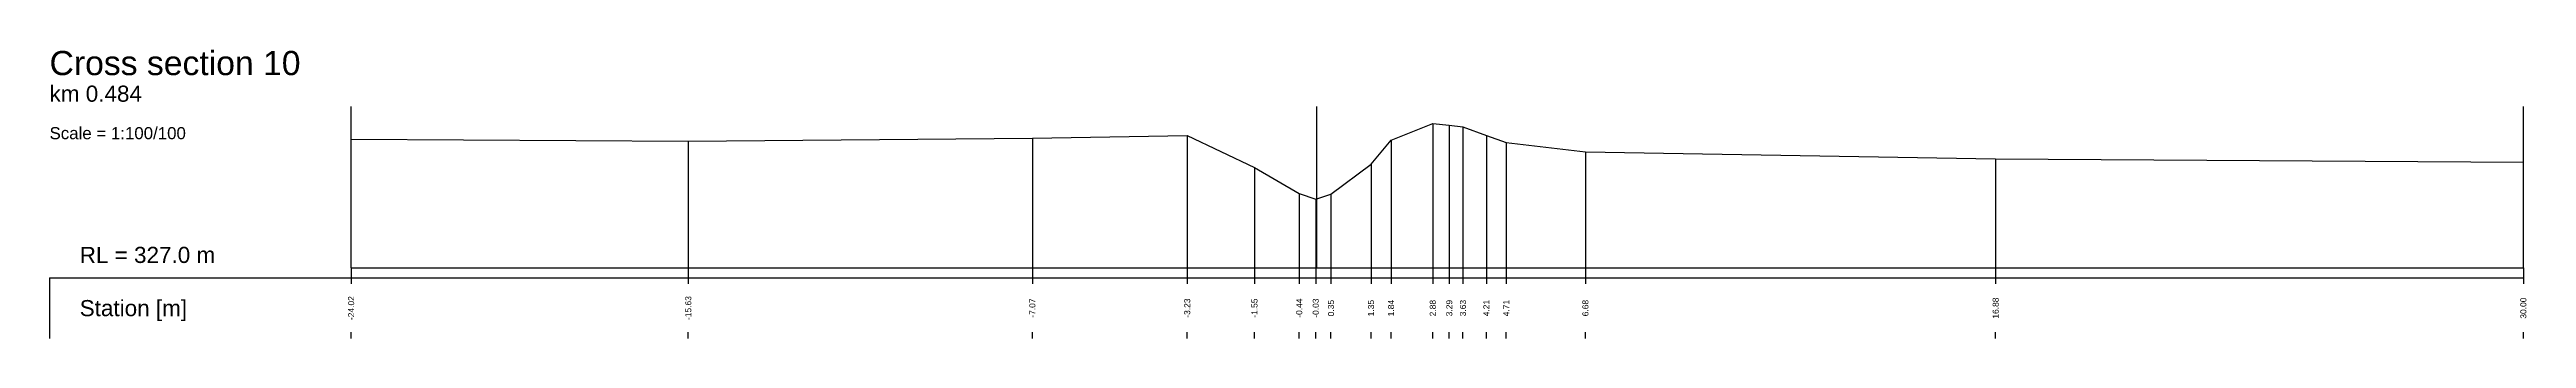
# Model space of a CAD drawing. Header units: millimetres. Extents: x -8 to 79, y -83 to 317.
# Drawn here: x -7.5 to 54.1, y 104.2 to 111.4 of the extents above; entities that cross this region are included whole.
import ezdxf
from ezdxf.enums import TextEntityAlignment as Align

# ---------------------------------------------------------------- set-up
doc = ezdxf.new("R2010")
doc.units = ezdxf.units.MM
doc.styles.get("Standard").update_dxf_attribs({"font": 'arial.ttf'})

msp = doc.modelspace()

# ---------------------------------------------------------------- texts
for s, height, p in [('Cross section 10', 0.6, (-7.5, 110.6)), ('km 0.484', 0.4, (-7.5, 110)), ('Scale = 1:100/100', 0.3, (-7.5, 109.1)), ('RL = 327.0 m', 0.4, (-6.75, 106))]:
    msp.add_text(s, height=height).set_placement(p, align=Align.BOTTOM_LEFT)
msp.add_text('Station [m]', height=0.4).set_placement((-6.75, 105), align=Align.MIDDLE_LEFT)
for s, p in [('-24.02', (0, 105)), ('-15.63', (8.383, 105)), ('-7.07', (16.94, 105)), ('-3.23', (20.79, 105)), ('-1.55', (22.464, 105)), ('-0.44', (23.576, 105)), ('-0.03', (23.986, 105)), ('0.35', (24.365, 105)), ('1.35', (25.361, 105)), ('1.84', (25.859, 105)), ('2.88', (26.897, 105)), ('3.29', (27.307, 105)), ('3.63', (27.647, 105)), ('4.21', (28.229, 105)), ('4.71', (28.723, 105)), ('6.68', (30.692, 105)), ('16.88', (40.894, 105)), ('30.00', (54.016, 105))]:
    msp.add_text(s, height=0.15, rotation=90).set_placement(p, align=Align.MIDDLE)

# ---------------------------------------------------------------- linework, layer by layer
at = {"layer": 'axis', "color": 1}
msp.add_line((24.015, 106), (24.015, 110), dxfattribs=at)
at = {"layer": 'band'}
for p, q in [((0, 105.75), (0, 105.6)), ((8.383, 105.75), (8.383, 105.6)), ((16.94, 105.75), (16.94, 105.6)), ((20.79, 105.75), (20.79, 105.6)), ((22.464, 105.75), (22.464, 105.6)), ((23.576, 105.75), (23.576, 105.6)), ((23.986, 105.75), (23.986, 105.6)), ((24.365, 105.75), (24.365, 105.6)), ((25.361, 105.75), (25.361, 105.6)), ((25.859, 105.75), (25.859, 105.6)), ((26.897, 105.75), (26.897, 105.6)), ((27.307, 105.75), (27.307, 105.6)), ((27.647, 105.75), (27.647, 105.6)), ((28.229, 105.75), (28.229, 105.6)), ((28.723, 105.75), (28.723, 105.6)), ((30.692, 105.75), (30.692, 105.6)), ((40.894, 105.75), (40.894, 105.6)), ((54.016, 105.75), (54.016, 105.6)), ((0, 104.25), (0, 104.4)), ((8.383, 104.25), (8.383, 104.4)), ((16.94, 104.25), (16.94, 104.4)), ((20.79, 104.25), (20.79, 104.4)), ((22.464, 104.25), (22.464, 104.4)), ((23.576, 104.25), (23.576, 104.4)), ((23.986, 104.25), (23.986, 104.4)), ((24.365, 104.25), (24.365, 104.4)), ((25.361, 104.25), (25.361, 104.4)), ((25.859, 104.25), (25.859, 104.4)), ((26.897, 104.25), (26.897, 104.4)), ((27.307, 104.25), (27.307, 104.4)), ((27.647, 104.25), (27.647, 104.4)), ((28.229, 104.25), (28.229, 104.4)), ((28.723, 104.25), (28.723, 104.4)), ((30.692, 104.25), (30.692, 104.4)), ((40.894, 104.25), (40.894, 104.4)), ((54.016, 104.25), (54.016, 104.4))]:
    msp.add_line(p, q, dxfattribs=at)
at = {"layer": 'frame'}
for p, q in [((0, 106), (0, 110)), ((54.016, 106), (54.016, 110)), ((0, 106), (54.016, 106)), ((-7.5, 105.75), (54.016, 105.75)), ((-7.5, 105.75), (-7.5, 104.25))]:
    msp.add_line(p, q, dxfattribs=at)
at = {"layer": 'marker', "color": 253}
for p, q in [((8.383, 109.14), (8.383, 106)), ((16.94, 109.22), (16.94, 106)), ((20.79, 109.28), (20.79, 106)), ((25.859, 109.17), (25.859, 106)), ((26.897, 109.58), (26.897, 106)), ((27.307, 109.54), (27.307, 106)), ((27.647, 109.5), (27.647, 106)), ((28.229, 109.28), (28.229, 106)), ((28.723, 109.11), (28.723, 106)), ((22.464, 108.49), (22.464, 106)), ((25.361, 108.57), (25.361, 106)), ((30.692, 108.88), (30.692, 106)), ((40.894, 108.7), (40.894, 106)), ((23.576, 107.84), (23.576, 106)), ((24.365, 107.83), (24.365, 106)), ((23.986, 107.7), (23.986, 106)), ((0, 106), (0, 105.75)), ((8.383, 106), (8.383, 105.75)), ((16.94, 106), (16.94, 105.75)), ((20.79, 106), (20.79, 105.75)), ((22.464, 106), (22.464, 105.75)), ((23.576, 106), (23.576, 105.75)), ((23.986, 106), (23.986, 105.75)), ((24.365, 106), (24.365, 105.75)), ((25.361, 106), (25.361, 105.75)), ((25.859, 106), (25.859, 105.75)), ((26.897, 106), (26.897, 105.75)), ((27.307, 106), (27.307, 105.75)), ((27.647, 106), (27.647, 105.75)), ((28.229, 106), (28.229, 105.75)), ((28.723, 106), (28.723, 105.75)), ((30.692, 106), (30.692, 105.75)), ((40.894, 106), (40.894, 105.75)), ((54.016, 106), (54.016, 105.75))]:
    msp.add_line(p, q, dxfattribs=at)
at = {"layer": 'profile'}
msp.add_lwpolyline([(0, 109.19), (8.383, 109.14), (16.94, 109.22), (20.79, 109.28), (22.464, 108.49), (23.576, 107.84), (23.986, 107.7), (24.365, 107.83), (25.361, 108.57), (25.859, 109.17), (26.897, 109.58), (27.307, 109.54), (27.647, 109.5), (28.229, 109.28), (28.723, 109.11), (30.692, 108.88), (40.894, 108.7), (54.016, 108.62)], dxfattribs=at)

msp.set_redraw_order([(e.dxf.handle, doc.entitydb.next_handle()) for e in msp.query("TEXT MTEXT ATTDEF DIMENSION ARC_DIMENSION")])  # texts and dimensions are drawn at this point

doc.saveas('drawing.dxf')
